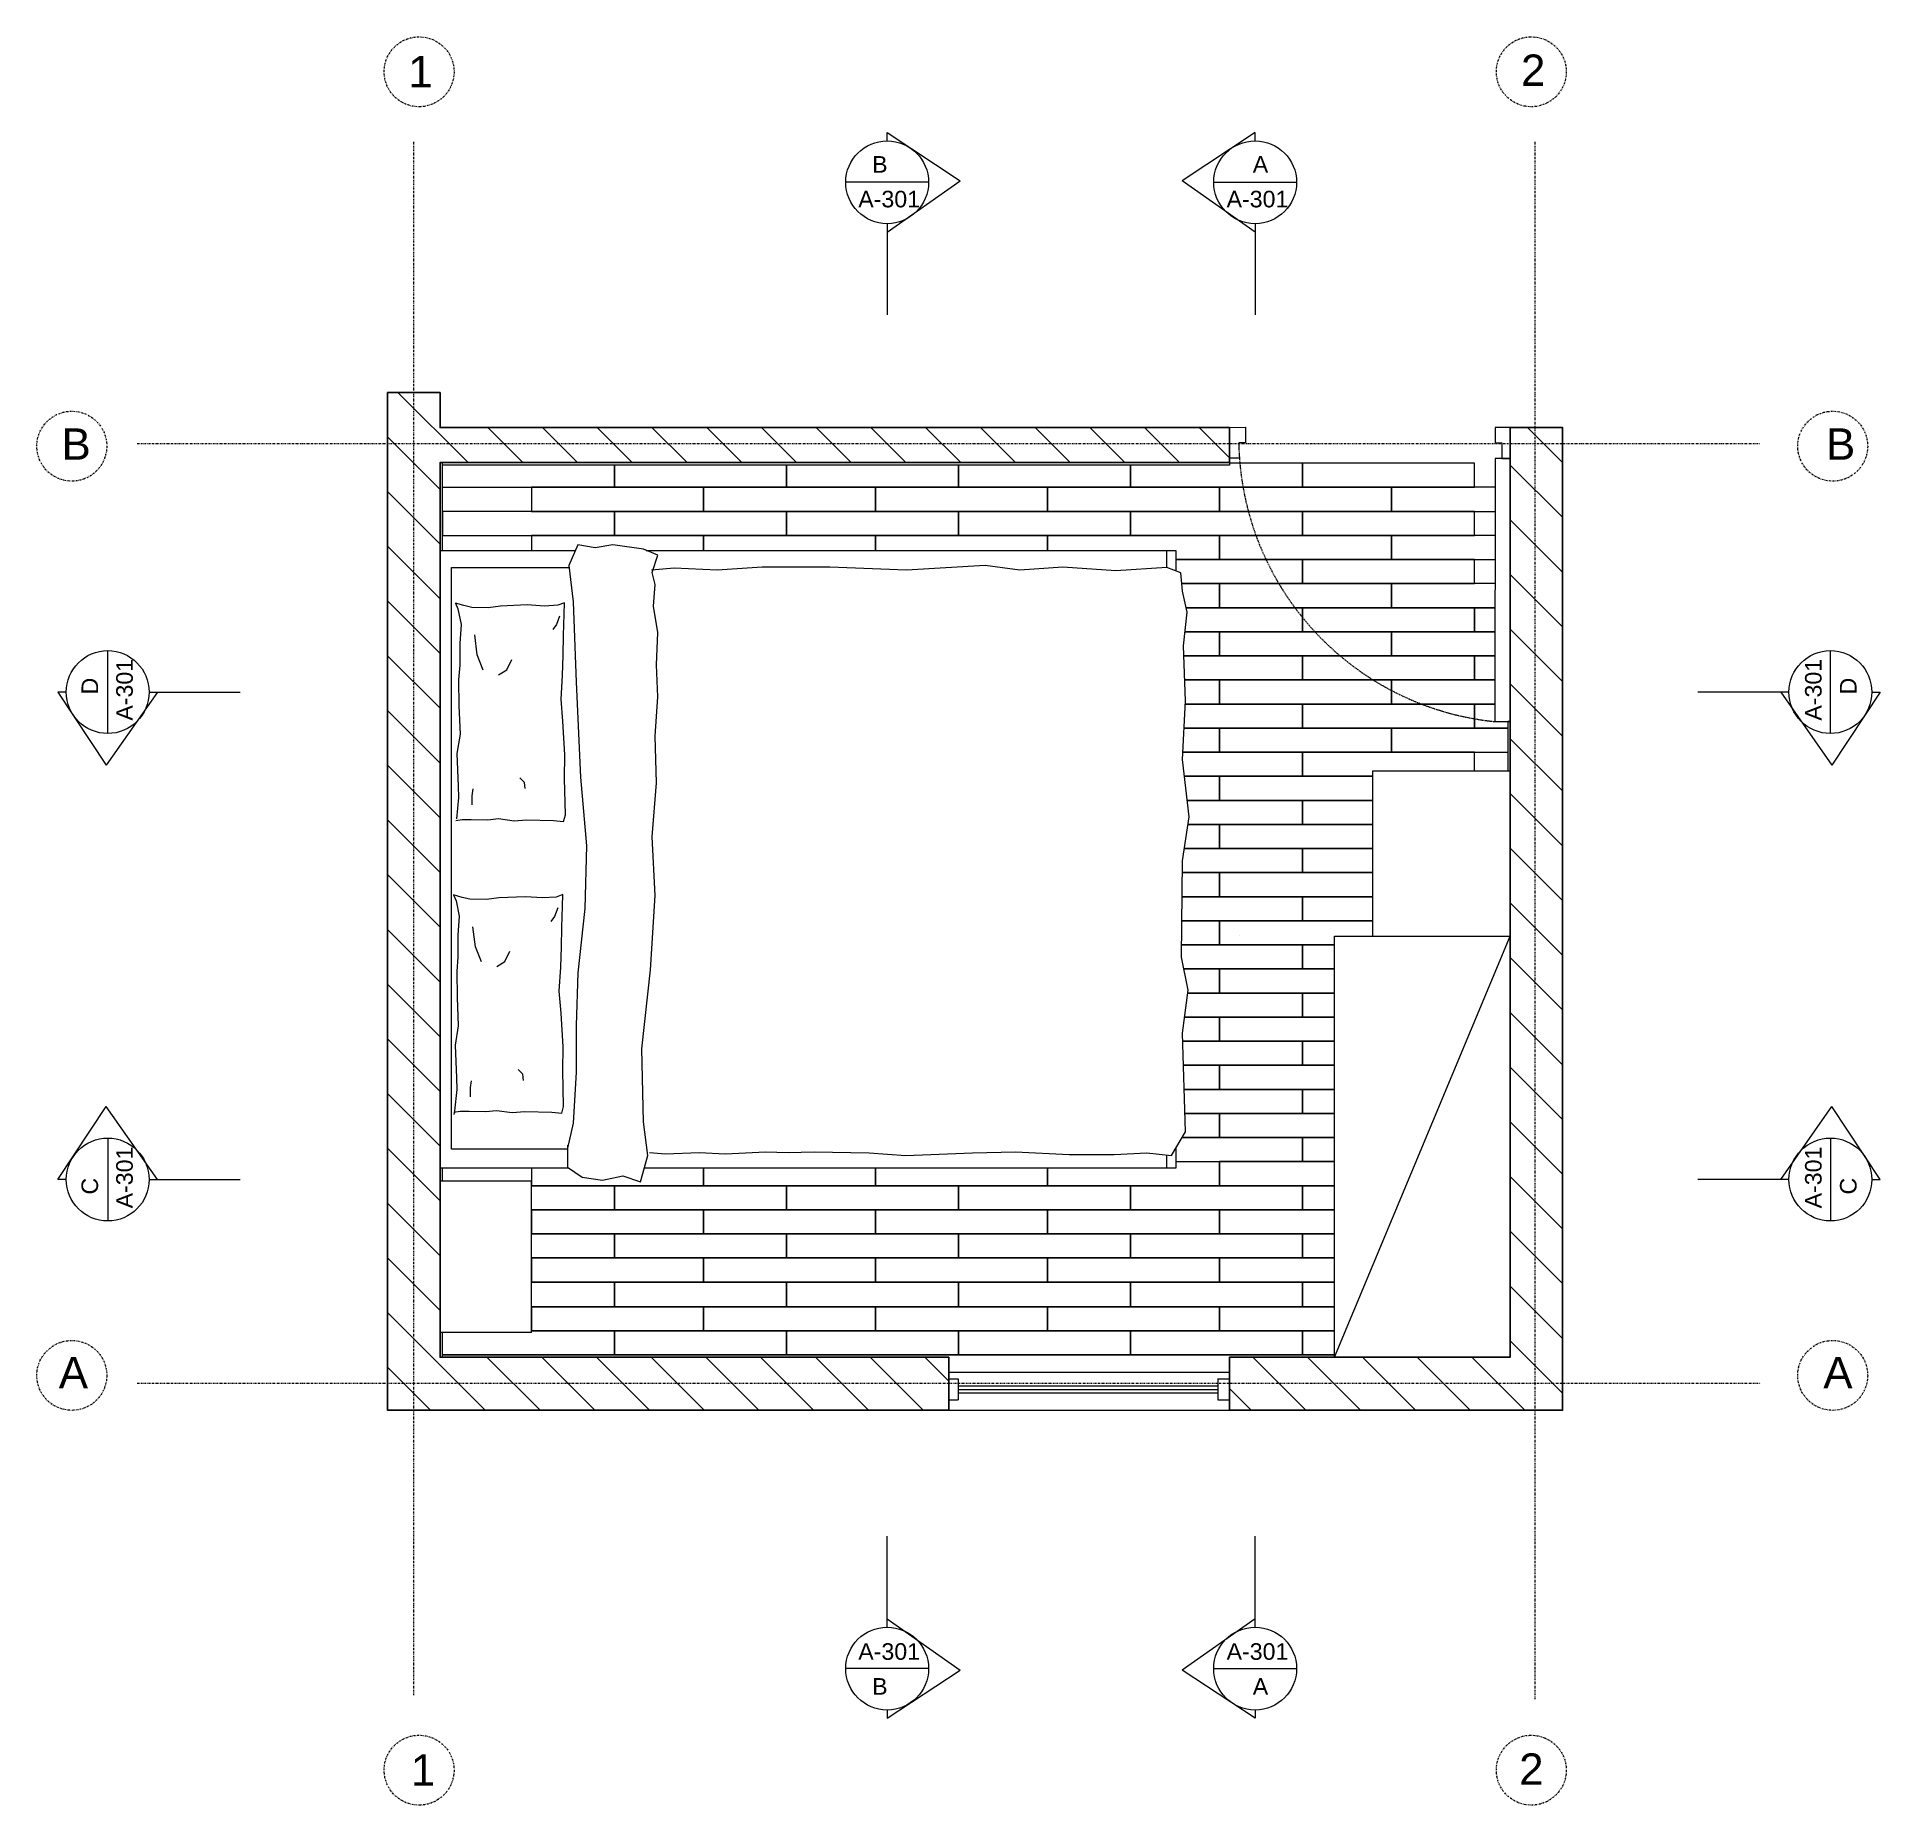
# Model space of a CAD drawing. Header units: centimetres. Extents: x 113178 to 115210, y 56736 to 59771.
# Drawn here: x 114245 to 114781, y 56736 to 57250 of the extents above; entities that cross this region are included whole.
import ezdxf

# ---------------------------------------------------------------- set-up
doc = ezdxf.new("R2010")
doc.units = ezdxf.units.CM
doc.header["$MEASUREMENT"] = 0
doc.linetypes.add('DASHDOT', pattern=[1, 0.5, -0.25, 0, -0.25])
doc.linetypes.add('HIDDEN', pattern=[0.375, 0.25, -0.125])
for name, color, linetype, lineweight in [('Arredi', 1, 'Continuous', 15), ('Dettagli', 5, 'Continuous', 5), ('finestre', 4, 'Continuous', 13), ('linee', 2, 'DASHDOT', 5), ('Muri esterni', 3, 'Continuous', 25), ('Pavimento', 7, 'Continuous', 5), ('porte', 4, 'Continuous', 13), ('simbologia', 2, 'Continuous', 5)]:
    doc.layers.add(name, color=color, linetype=linetype, lineweight=lineweight)
doc.styles.get("Standard").update_dxf_attribs({"font": 'Arial.ttf'})

msp = doc.modelspace()

# ---------------------------------------------------------------- texts
at = {"layer": 'linee', "char_height": 9.12, "attachment_point": 1}
for s, insert in [('1', (114352.91, 57244.42)), ('2', (114676.37, 57244.81)), ('B', (114252.11, 57136.14)), ('B', (114765.05, 57136.14)), ('A', (114251.31, 56866.26)), ('A', (114764.26, 56866.26)), ('1', (114353.67, 56750.74)), ('2', (114675.84, 56751.01))]:
    msp.add_mtext_dynamic_manual_height_columns(s, width=58.8551, gutter_width=1, heights=[0], dxfattribs=dict(at, insert=insert))
at = {"layer": 'simbologia'}
for s, height, p in [('B', 4.82, (114487.75, 57210.47)), ('A', 4.82, (114598.4, 57210.47)), ('A-301', 4.817, (114483.72, 57200.38)), ('A-301', 4.817, (114590.79, 57200.38)), ('A-301', 4.817, (114483.72, 56778.21)), ('A-301', 4.817, (114590.79, 56778.21)), ('B', 4.82, (114487.75, 56768.06)), ('A', 4.82, (114598.4, 56768.06))]:
    msp.add_text(s, height=height, dxfattribs=at).set_placement(p)
for s, height, p in [('A-301', 4.817, (114272.82, 57051.19)), ('A-301', 4.817, (114763.76, 57051.19)), ('D', 4.82, (114262.73, 57058.8)), ('D', 4.82, (114773.92, 57058.8)), ('A-301', 4.817, (114272.82, 56909.42)), ('A-301', 4.817, (114763.76, 56909.42)), ('C', 4.82, (114262.73, 56913.44)), ('C', 4.82, (114773.92, 56913.44))]:
    msp.add_text(s, height=height, rotation=90, dxfattribs=at).set_placement(p)

# ---------------------------------------------------------------- hatches: boundary and pattern name
at = {"layer": 'Dettagli'}
h = msp.add_hatch(dxfattribs=at)
h.set_pattern_fill('ANSI31', color=256, scale=90, angle=90)
h.set_pattern_definition([(135, (172254.192, -56442.376), (-7.9549513, -7.9549513), [])])
h.paths.add_polyline_path([(114362.17, 56866.15), (114362.17, 57126.18), (114591.61, 57126.18), (114591.61, 57136.38), (114362.17, 57136.38), (114362.17, 57146.57), (114346.87, 57146.57), (114346.87, 56850.73), (114510.04, 56850.73), (114510.04, 56866.15)])
h = msp.add_hatch(dxfattribs=at)
h.set_pattern_fill('ANSI31', color=256, scale=90, angle=90)
h.set_pattern_definition([(135, (172254.105, -56442.376), (-7.9549513, -7.9549513), [])])
h.paths.add_polyline_path([(114673.1, 57136.38), (114673.1, 57036.52), (114673.1, 57036.52), (114673.1, 56988.52), (114673.1, 56866.15), (114591.51, 56866.15), (114591.51, 56850.73), (114688.4, 56850.73), (114688.4, 57136.38)])

# ---------------------------------------------------------------- linework, layer by layer
at = {"layer": 'Arredi', "lineweight": 5}
for p, q in [((114362.02, 57100.68), (114401.47, 57100.68)), ((114422.06, 57100.68), (114576.05, 57100.68)), ((114573.41, 57095.71), (114573.41, 57100.68)), ((114576.05, 57100.68), (114576.05, 57094.7)), ((114622.2, 56866.15), (114673.19, 56988.52)), ((114573.41, 56921.14), (114573.41, 56924.93)), ((114576.05, 56926.91), (114576.05, 56921.14)), ((114399.59, 56921.14), (114362.02, 56921.14)), ((114362.24, 56917.46), (114388.75, 56917.46)), ((114388.71, 56873.38), (114388.71, 56917.46)), ((114576.05, 56921.14), (114421.5, 56921.14))]:
    msp.add_line(p, q, dxfattribs=at)
at = {"layer": 'Arredi'}
for p, q in [((114402.16, 57102.27), (114399.61, 57096.33)), ((114407.25, 57101.42), (114402.16, 57102.27)), ((114412.34, 57102.27), (114407.25, 57101.42)), ((114421.25, 57101), (114412.34, 57102.27)), ((114425.5, 57099.3), (114421.25, 57101)), ((114423.8, 57094.21), (114425.5, 57099.3)), ((114365.46, 56926.6), (114365.46, 57095.71)), ((114365.46, 57095.71), (114399.68, 57095.71)), ((114399.61, 57096.33), (114400.88, 57085.72)), ((114430.25, 57095.49), (114423.61, 57094.96)), ((114424.65, 57090.81), (114423.8, 57094.21)), ((114442.74, 57094.96), (114430.25, 57095.49)), ((114455.75, 57095.76), (114442.74, 57094.96)), ((114475.41, 57095.76), (114455.75, 57095.76)), ((114497.73, 57094.96), (114475.41, 57095.76)), ((114520.58, 57096.29), (114497.73, 57094.96)), ((114530.67, 57094.96), (114520.58, 57096.29)), ((114543.16, 57095.76), (114530.67, 57094.96)), ((114558.56, 57094.69), (114543.16, 57095.76)), ((114573.41, 57095.71), (114558.56, 57094.69)), ((114577.49, 57094.16), (114573.41, 57095.71)), ((114578.02, 57088.84), (114577.49, 57094.16)), ((114424.22, 57084.44), (114424.65, 57090.81)), ((114579.35, 57082.73), (114578.02, 57088.84)), ((114369.09, 57084.61), (114366.61, 57085.34)), ((114366.61, 57085.34), (114367.34, 57083.68)), ((114367.34, 57083.68), (114368.27, 57079.13)), ((114371.37, 57084.1), (114369.09, 57084.61)), ((114376.13, 57083.99), (114371.37, 57084.1)), ((114379.75, 57084.51), (114376.13, 57083.99)), ((114387.5, 57084.82), (114379.75, 57084.51)), ((114392.47, 57084.51), (114387.5, 57084.82)), ((114396.4, 57084.72), (114392.47, 57084.51)), ((114398.36, 57085.44), (114396.4, 57084.72)), ((114398.25, 57082.17), (114398.34, 57085.42)), ((114400.88, 57085.72), (114401.73, 57062.37)), ((114425.5, 57076.8), (114424.22, 57084.44)), ((114578.29, 57072.89), (114579.35, 57082.73)), ((114368.27, 57079.13), (114367.85, 57073.65)), ((114395.95, 57079.09), (114394.92, 57077.64)), ((114396.89, 57081.58), (114395.95, 57079.09)), ((114398.05, 57075.92), (114398.26, 57082.13)), ((114367.85, 57073.65), (114367.85, 57067.33)), ((114372.95, 57070.31), (114372.22, 57076.11)), ((114397.95, 57070.23), (114398.05, 57075.92)), ((114425.07, 57067.46), (114425.5, 57076.8)), ((114578.82, 57056.95), (114578.29, 57072.89)), ((114367.85, 57067.33), (114367.54, 57063.09)), ((114374.71, 57065.86), (114372.95, 57070.31)), ((114381.54, 57065.97), (114382.99, 57068.97)), ((114397.74, 57064.33), (114397.95, 57070.23)), ((114425.5, 57058.12), (114425.07, 57067.46)), ((114367.54, 57063.09), (114367.65, 57055.54)), ((114379.16, 57064.52), (114381.54, 57065.97)), ((114397.33, 57057.4), (114397.74, 57064.33)), ((114401.73, 57062.37), (114403, 57034.77)), ((114367.65, 57055.54), (114367.96, 57047.26)), ((114397.85, 57050.99), (114397.33, 57057.4)), ((114424.65, 57046.66), (114425.5, 57058.12)), ((114578.02, 57039.94), (114578.82, 57056.95)), ((114398.46, 57041.23), (114397.85, 57050.99)), ((114367.96, 57047.26), (114367.03, 57041.67)), ((114425.07, 57033.07), (114424.65, 57046.66)), ((114367.03, 57041.67), (114367.44, 57032.16)), ((114398.36, 57034.4), (114398.46, 57041.23)), ((114579.88, 57023.2), (114578.02, 57039.94)), ((114386.71, 57033.21), (114385.37, 57034.56)), ((114398.57, 57023.85), (114398.36, 57034.4)), ((114403, 57034.77), (114404.7, 57014.82)), ((114367.54, 57028.85), (114366.92, 57022.64)), ((114367.44, 57032.16), (114367.54, 57028.85)), ((114371.5, 57029.38), (114371.81, 57031.35)), ((114371.5, 57026.69), (114371.5, 57029.38)), ((114386.92, 57031.45), (114386.71, 57033.21)), ((114423.8, 57017.37), (114425.07, 57033.07)), ((114398.05, 57021.88), (114398.57, 57023.85)), ((114366.71, 57022.19), (114368.57, 57022.5)), ((114368.57, 57022.5), (114371.16, 57022.5)), ((114371.16, 57022.5), (114376.02, 57022.4)), ((114376.02, 57022.4), (114379.12, 57022.71)), ((114379.12, 57022.71), (114383.67, 57022.09)), ((114383.67, 57022.09), (114387.29, 57022.4)), ((114387.29, 57022.4), (114395.15, 57022.19)), ((114395.15, 57022.19), (114398.05, 57021.88)), ((114578.02, 57010.44), (114579.88, 57023.2)), ((114404.7, 57014.82), (114404.28, 56996.56)), ((114424.65, 57000.38), (114423.8, 57017.37)), ((114577.73, 56982.44), (114578.02, 57010.44)), ((114368.56, 56999.79), (114366.08, 57000.52)), ((114366.08, 57000.52), (114366.81, 56998.86)), ((114366.81, 56998.86), (114367.74, 56994.31)), ((114370.84, 56999.28), (114368.56, 56999.79)), ((114375.6, 56999.17), (114370.84, 56999.28)), ((114379.22, 56999.69), (114375.6, 56999.17)), ((114386.97, 57000), (114379.22, 56999.69)), ((114391.94, 56999.69), (114386.97, 57000)), ((114395.87, 56999.9), (114391.94, 56999.69)), ((114396.36, 56996.76), (114395.42, 56994.27)), ((114397.83, 57000.62), (114395.87, 56999.9)), ((114397.52, 56991.1), (114397.73, 56997.31)), ((114397.73, 56997.31), (114397.83, 57000.62)), ((114423.37, 56978.73), (114424.65, 57000.38)), ((114367.74, 56994.31), (114367.32, 56988.83)), ((114372.42, 56985.49), (114371.69, 56991.29)), ((114395.42, 56994.27), (114394.39, 56992.82)), ((114404.28, 56996.56), (114402.16, 56977.88)), ((114367.32, 56988.83), (114367.32, 56982.51)), ((114397.42, 56985.41), (114397.52, 56991.1)), ((114367.32, 56982.51), (114367.01, 56978.27)), ((114374.18, 56981.04), (114372.42, 56985.49)), ((114378.63, 56979.69), (114381.01, 56981.14)), ((114381.01, 56981.14), (114382.46, 56984.15)), ((114397.21, 56979.51), (114397.42, 56985.41)), ((114579.59, 56972.88), (114577.73, 56982.44)), ((114367.01, 56978.27), (114367.12, 56970.72)), ((114396.8, 56972.58), (114397.21, 56979.51)), ((114402.16, 56977.88), (114401.73, 56962.6)), ((114420.83, 56955.81), (114423.37, 56978.73)), ((114367.12, 56970.72), (114367.43, 56962.44)), ((114397.32, 56966.17), (114396.8, 56972.58)), ((114578, 56960.38), (114579.59, 56972.88)), ((114397.93, 56956.41), (114397.32, 56966.17)), ((114367.43, 56962.44), (114366.5, 56956.85)), ((114401.73, 56962.6), (114401.73, 56949.01)), ((114578.8, 56931.68), (114578, 56960.38)), ((114366.5, 56956.85), (114366.91, 56947.34)), ((114397.83, 56949.58), (114397.93, 56956.41)), ((114421.25, 56934.58), (114420.83, 56955.81)), ((114386.18, 56948.39), (114384.84, 56949.74)), ((114386.39, 56946.63), (114386.18, 56948.39)), ((114398.04, 56939.03), (114397.83, 56949.58)), ((114401.73, 56949.01), (114400.88, 56934.16)), ((114367.01, 56944.02), (114366.39, 56937.82)), ((114366.91, 56947.34), (114367.01, 56944.02)), ((114370.97, 56944.56), (114371.28, 56946.53)), ((114370.97, 56941.87), (114370.97, 56944.56)), ((114366.18, 56937.37), (114368.04, 56937.68)), ((114366.39, 56937.82), (114366.19, 56936.68)), ((114368.04, 56937.68), (114370.63, 56937.68)), ((114370.63, 56937.68), (114375.49, 56937.58)), ((114375.49, 56937.58), (114378.59, 56937.89)), ((114378.59, 56937.89), (114383.14, 56937.27)), ((114397.52, 56937.06), (114398.04, 56939.03)), ((114383.14, 56937.27), (114386.76, 56937.58)), ((114386.76, 56937.58), (114394.62, 56937.37)), ((114394.62, 56937.37), (114397.52, 56937.06)), ((114400.88, 56934.16), (114399.18, 56926.94)), ((114422.53, 56924.82), (114421.25, 56934.58)), ((114399.18, 56927.79), (114399.18, 56921.42)), ((114574.81, 56924.77), (114578.8, 56931.68)), ((114399.18, 56926.6), (114365.46, 56926.6)), ((114420.4, 56917.17), (114422.53, 56924.82)), ((114423.02, 56925.67), (114427.68, 56925.24)), ((114427.68, 56925.24), (114437.45, 56925.67)), ((114437.45, 56925.67), (114445.08, 56925.24)), ((114445.08, 56925.24), (114456.74, 56925.86)), ((114456.74, 56925.86), (114463.39, 56925.69)), ((114463.39, 56925.69), (114470.87, 56925.86)), ((114470.87, 56925.86), (114486.88, 56925.57)), ((114486.88, 56925.57), (114497.5, 56924.77)), ((114497.5, 56924.77), (114516.9, 56925.57)), ((114516.9, 56925.57), (114529.38, 56925.84)), ((114529.38, 56925.84), (114545.06, 56925.04)), ((114545.06, 56925.04), (114558.08, 56925.04)), ((114558.08, 56925.04), (114567.64, 56925.57)), ((114567.64, 56925.57), (114574.81, 56924.77)), ((114399.18, 56921.42), (114403.43, 56918.45)), ((114403.43, 56918.45), (114409.37, 56917.6)), ((114409.37, 56917.6), (114415.31, 56918.87)), ((114415.31, 56918.87), (114420.4, 56917.17)), ((114388.71, 56873.38), (114362.17, 56873.38))]:
    msp.add_line(p, q, dxfattribs=at)
msp.add_lwpolyline([(114633.19, 56988.52), (114673.19, 56988.52), (114673.19, 57036.52), (114633.19, 57036.52)], close=True, dxfattribs=at)
at = {"layer": 'Arredi', "lineweight": 5}
msp.add_lwpolyline([(114673.19, 56866.15), (114622.2, 56866.15), (114622.2, 56988.52), (114673.19, 56988.52)], dxfattribs=at)
at = {"layer": 'finestre', "lineweight": 5}
for p, q in [((114510.04, 56861.8), (114591.59, 56861.8)), ((114510.04, 56859.85), (114512.76, 56859.85)), ((114512.76, 56857.81), (114588.22, 56857.81)), ((114510.04, 56853.73), (114512.76, 56853.73)), ((114512.76, 56856.79), (114588.22, 56856.79)), ((114512.76, 56855.77), (114588.22, 56855.77)), ((114588.22, 56853.73), (114591.59, 56853.73)), ((114510.04, 56850.73), (114591.59, 56850.73))]:
    msp.add_line(p, q, dxfattribs=at)
at = {"layer": 'finestre', "lineweight": 5, "ltscale": 0.001}
for p, q in [((114512.76, 56859.85), (114512.76, 56853.73)), ((114588.22, 56859.85), (114588.22, 56853.73))]:
    msp.add_line(p, q, dxfattribs=at)
at = {"layer": 'finestre'}
msp.add_line((114588.22, 56859.85), (114591.59, 56859.85), dxfattribs=at)
at = {"layer": 'linee'}
for p, q in [((114354.47, 57219.39), (114354.47, 56767.74)), ((114680.4, 57219.39), (114680.4, 56766.65)), ((114274.06, 57131.73), (114745.9, 57131.73)), ((114274.06, 56858.65), (114746, 56858.65))]:
    msp.add_line(p, q, dxfattribs=at)
for centre in [(114356.06, 57239.79), (114679.37, 57239.79), (114255.1, 57130.97), (114766.99, 57130.97), (114255.1, 56860.87), (114766.99, 56860.87), (114356.06, 56746.12), (114679.37, 56746.12)]:
    msp.add_circle(centre, 10.16, dxfattribs=at)
at = {"layer": 'Muri esterni'}
for points in [[(114510.04, 56850.73), (114510.04, 56866.15), (114362.17, 56866.15), (114362.17, 57126.18), (114591.61, 57126.18), (114591.61, 57136.38), (114362.17, 57136.38), (114362.17, 57146.57), (114346.87, 57146.57), (114346.87, 56850.73), (114510.04, 56850.73)], [(114591.59, 56850.73), (114591.59, 56866.15), (114673.19, 56866.15), (114673.19, 57136.38), (114688.48, 57136.38), (114688.48, 56850.73), (114591.59, 56850.73)]]:
    msp.add_lwpolyline(points, dxfattribs=at)
at = {"layer": 'Pavimento'}
for p, q in [((114362.87, 57100.68), (114362.87, 57126.18)), ((114591.61, 57125.48), (114362.87, 57125.48)), ((114591.61, 57126.18), (114591.61, 57125.48)), ((114573.41, 57095.71), (114573.41, 57095.71)), ((114673.25, 57050.91), (114672.55, 57050.91)), ((114672.55, 57050.91), (114672.55, 57036.52)), ((114362.87, 56917.46), (114362.87, 56921.14)), ((114362.87, 56866.15), (114362.87, 56873.38)), ((114362.17, 56866.15), (114510.04, 56866.15)), ((114362.17, 56866.15), (114362.87, 56866.15)), ((114622.2, 56866.85), (114362.89, 56866.85)), ((114622.2, 56866.15), (114622.2, 56866.85))]:
    msp.add_line(p, q, dxfattribs=at)
at = {"layer": 'Pavimento', "lineweight": 5}
msp.add_line((114594.43, 56988.78), (114594.43, 56988.78), dxfattribs=at)
msp.add_lwpolyline([(114591.61, 57136.38), (114591.61, 57126.18)], dxfattribs=at)
at = {"layer": 'Pavimento'}
for points in [[(114362.89, 57119.02), (114362.89, 57119.02), (114412.89, 57119.02), (114412.89, 57125.48)], [(114412.89, 57125.48), (114412.89, 57119.02), (114462.89, 57119.02), (114462.89, 57125.48)], [(114462.89, 57125.48), (114462.89, 57119.02), (114512.89, 57119.02), (114512.89, 57125.48)], [(114512.89, 57125.48), (114512.89, 57119.02), (114562.89, 57119.02), (114562.89, 57125.48)], [(114562.89, 57125.48), (114562.89, 57119.02), (114612.89, 57119.02), (114612.89, 57126.02), (114591.61, 57126.02)], [(114668.81, 57119.02), (114638.71, 57119.02), (114638.71, 57112.02), (114668.81, 57112.02)], [(114438.71, 57100.68), (114438.71, 57105.02), (114388.71, 57105.02), (114388.71, 57100.68), (114388.71, 57100.68)], [(114488.71, 57100.68), (114488.71, 57105.02), (114438.71, 57105.02), (114438.71, 57100.68)], [(114538.71, 57100.68), (114538.71, 57105.02), (114488.71, 57105.02), (114488.71, 57100.68)], [(114576.05, 57098.02), (114588.71, 57098.02), (114588.71, 57105.02), (114538.71, 57105.02), (114538.71, 57100.68)], [(114668.8, 57105.02), (114638.71, 57105.02), (114638.71, 57098.02), (114668.8, 57098.02)], [(114577.8, 57091.02), (114612.89, 57091.02), (114612.89, 57098.02), (114576.05, 57098.02)], [(114579.07, 57084.02), (114588.71, 57084.02), (114588.71, 57091.02), (114577.8, 57091.02)], [(114668.79, 57091.02), (114638.71, 57091.02), (114638.71, 57084.02), (114668.78, 57084.02)], [(114578.73, 57077.02), (114612.89, 57077.02), (114612.89, 57084.02), (114579.07, 57084.02)], [(114668.78, 57084.02), (114662.89, 57084.02), (114662.89, 57077.02), (114668.78, 57077.02)], [(114578.38, 57070.02), (114588.71, 57070.02), (114588.71, 57077.02), (114578.73, 57077.02)], [(114668.78, 57077.02), (114638.71, 57077.02), (114638.71, 57070.02), (114668.77, 57070.02)], [(114578.61, 57063.02), (114612.89, 57063.02), (114612.89, 57070.02), (114578.38, 57070.02)], [(114668.77, 57070.02), (114662.89, 57070.02), (114662.89, 57063.02), (114668.76, 57063.02)], [(114578.77, 57056.02), (114588.71, 57056.02), (114588.71, 57063.02), (114578.61, 57063.02)], [(114668.76, 57063.02), (114638.71, 57063.02), (114638.71, 57056.02), (114668.76, 57056.02)], [(114578.45, 57049.02), (114612.89, 57049.02), (114612.89, 57056.02), (114578.77, 57056.02)], [(114668.76, 57056.02), (114662.89, 57056.02), (114662.89, 57049.02), (114672.55, 57049.02)], [(114578.12, 57042.02), (114588.71, 57042.02), (114588.71, 57049.02), (114578.45, 57049.02)], [(114672.55, 57049.02), (114638.71, 57049.02), (114638.71, 57042.02), (114672.55, 57042.02)], [(114578.57, 57035.02), (114612.89, 57035.02), (114612.89, 57042.02), (114578.12, 57042.02)], [(114662.89, 57036.52), (114662.89, 57042.02), (114612.89, 57042.02), (114612.89, 57035.02), (114633.19, 57035.02)], [(114579.34, 57028.02), (114588.71, 57028.02), (114588.71, 57035.02), (114578.57, 57035.02)], [(114633.19, 57035.02), (114588.71, 57035.02), (114588.71, 57028.02), (114633.19, 57028.02)], [(114579.56, 57021.02), (114612.89, 57021.02), (114612.89, 57028.02), (114579.34, 57028.02)], [(114633.19, 57028.02), (114612.89, 57028.02), (114612.89, 57021.02), (114633.19, 57021.02)], [(114578.54, 57014.02), (114588.71, 57014.02), (114588.71, 57021.02), (114579.56, 57021.02)], [(114633.19, 57021.02), (114588.71, 57021.02), (114588.71, 57014.02), (114633.19, 57014.02)], [(114577.98, 57007.02), (114612.89, 57007.02), (114612.89, 57014.02), (114578.54, 57014.02)], [(114633.19, 57014.02), (114612.89, 57014.02), (114612.89, 57007.02), (114633.19, 57007.02)], [(114577.91, 57000.02), (114588.71, 57000.02), (114588.71, 57007.02), (114577.98, 57007.02)], [(114633.19, 57007.02), (114588.71, 57007.02), (114588.71, 57000.02), (114633.19, 57000.02)], [(114577.84, 56993.02), (114612.89, 56993.02), (114612.89, 57000.02), (114577.91, 57000.02)], [(114633.19, 57000.02), (114612.89, 57000.02), (114612.89, 56993.02), (114633.19, 56993.02)], [(114577.77, 56986.02), (114588.71, 56986.02), (114588.71, 56993.02), (114577.84, 56993.02)], [(114633.19, 56993.02), (114588.71, 56993.02), (114588.71, 56986.02), (114622.2, 56986.02)], [(114578.4, 56979.02), (114612.89, 56979.02), (114612.89, 56986.02), (114577.77, 56986.02)], [(114622.2, 56986.02), (114612.89, 56986.02), (114612.89, 56979.02), (114622.2, 56979.02)], [(114579.49, 56972.02), (114588.71, 56972.02), (114588.71, 56979.02), (114578.4, 56979.02)], [(114622.2, 56979.02), (114588.71, 56979.02), (114588.71, 56972.02), (114622.2, 56972.02)], [(114578.59, 56965.02), (114612.89, 56965.02), (114612.89, 56972.02), (114579.49, 56972.02)], [(114622.2, 56972.02), (114612.89, 56972.02), (114612.89, 56965.02), (114622.2, 56965.02)], [(114578.07, 56958.02), (114588.71, 56958.02), (114588.71, 56965.02), (114578.59, 56965.02)], [(114622.2, 56965.02), (114588.71, 56965.02), (114588.71, 56958.02), (114622.2, 56958.02)], [(114578.26, 56951.02), (114612.89, 56951.02), (114612.89, 56958.02), (114578.07, 56958.02)], [(114622.2, 56958.02), (114612.89, 56958.02), (114612.89, 56951.02), (114622.2, 56951.02)], [(114578.45, 56944.02), (114588.71, 56944.02), (114588.71, 56951.02), (114578.26, 56951.02)], [(114622.2, 56951.02), (114588.71, 56951.02), (114588.71, 56944.02), (114622.2, 56944.02)], [(114578.65, 56937.02), (114612.89, 56937.02), (114612.89, 56944.02), (114578.45, 56944.02)], [(114622.2, 56944.02), (114612.89, 56944.02), (114612.89, 56937.02), (114622.2, 56937.02)], [(114577.84, 56930.02), (114588.71, 56930.02), (114588.71, 56937.02), (114578.65, 56937.02)], [(114622.2, 56937.02), (114588.71, 56937.02), (114588.71, 56930.02), (114622.2, 56930.02)], [(114576.05, 56923.02), (114612.89, 56923.02), (114612.89, 56930.02), (114577.84, 56930.02)], [(114622.2, 56930.02), (114612.89, 56930.02), (114612.89, 56923.02), (114622.2, 56923.02)], [(114538.71, 56921.14), (114538.71, 56916.02), (114588.71, 56916.02), (114588.71, 56923.02)], [(114622.2, 56923.02), (114588.71, 56923.02), (114588.71, 56916.02), (114622.2, 56916.02)], [(114388.71, 56921.14), (114388.71, 56916.02), (114438.71, 56916.02), (114438.71, 56921.14)], [(114438.71, 56921.14), (114438.71, 56916.02), (114488.71, 56916.02), (114488.71, 56921.14)], [(114488.71, 56921.14), (114488.71, 56916.02), (114538.71, 56916.02), (114538.71, 56921.14)], [(114388.71, 56909.02), (114412.89, 56909.02), (114412.89, 56916.02), (114388.71, 56916.02)], [(114622.2, 56916.02), (114612.89, 56916.02), (114612.89, 56909.02), (114622.2, 56909.02)], [(114622.2, 56909.02), (114588.71, 56909.02), (114588.71, 56902.02), (114622.2, 56902.02)], [(114388.71, 56895.02), (114412.89, 56895.02), (114412.89, 56902.02), (114388.71, 56902.02)], [(114622.2, 56902.02), (114612.89, 56902.02), (114612.89, 56895.02), (114622.2, 56895.02)], [(114622.2, 56895.02), (114588.71, 56895.02), (114588.71, 56888.02), (114622.2, 56888.02)], [(114388.71, 56880.85), (114412.89, 56880.85), (114412.89, 56888.02), (114388.71, 56888.02)], [(114622.2, 56888.02), (114612.89, 56888.02), (114612.89, 56880.85), (114622.2, 56880.85)], [(114622.2, 56880.85), (114588.71, 56880.85), (114588.71, 56873.85), (114622.2, 56873.85)], [(114362.89, 56866.85), (114362.89, 56866.85), (114412.89, 56866.85), (114412.89, 56873.85), (114388.71, 56873.85)], [(114622.2, 56873.85), (114612.89, 56873.85), (114612.89, 56866.85), (114622.2, 56866.85)]]:
    msp.add_lwpolyline(points, dxfattribs=at)
for points in [[(114612.89, 57119.02), (114662.89, 57119.02), (114662.89, 57126.02), (114612.89, 57126.02)], [(114388.71, 57112.02), (114438.71, 57112.02), (114438.71, 57119.02), (114388.71, 57119.02)], [(114438.71, 57112.02), (114488.71, 57112.02), (114488.71, 57119.02), (114438.71, 57119.02)], [(114488.71, 57112.02), (114538.71, 57112.02), (114538.71, 57119.02), (114488.71, 57119.02)], [(114538.71, 57112.02), (114588.71, 57112.02), (114588.71, 57119.02), (114538.71, 57119.02)], [(114588.71, 57112.02), (114638.71, 57112.02), (114638.71, 57119.02), (114588.71, 57119.02)], [(114362.89, 57105.02), (114412.89, 57105.02), (114412.89, 57112.02), (114362.89, 57112.02)], [(114412.89, 57105.02), (114462.89, 57105.02), (114462.89, 57112.02), (114412.89, 57112.02)], [(114462.89, 57105.02), (114512.89, 57105.02), (114512.89, 57112.02), (114462.89, 57112.02)], [(114512.89, 57105.02), (114562.89, 57105.02), (114562.89, 57112.02), (114512.89, 57112.02)], [(114562.89, 57105.02), (114612.89, 57105.02), (114612.89, 57112.02), (114562.89, 57112.02)], [(114612.89, 57105.02), (114662.89, 57105.02), (114662.89, 57112.02), (114612.89, 57112.02)], [(114588.71, 57098.02), (114638.71, 57098.02), (114638.71, 57105.02), (114588.71, 57105.02)], [(114612.89, 57091.02), (114662.89, 57091.02), (114662.89, 57098.02), (114612.89, 57098.02)], [(114588.71, 57084.02), (114638.71, 57084.02), (114638.71, 57091.02), (114588.71, 57091.02)], [(114612.89, 57077.02), (114662.89, 57077.02), (114662.89, 57084.02), (114612.89, 57084.02)], [(114588.71, 57070.02), (114638.71, 57070.02), (114638.71, 57077.02), (114588.71, 57077.02)], [(114612.89, 57063.02), (114662.89, 57063.02), (114662.89, 57070.02), (114612.89, 57070.02)], [(114588.71, 57056.02), (114638.71, 57056.02), (114638.71, 57063.02), (114588.71, 57063.02)], [(114612.89, 57049.02), (114662.89, 57049.02), (114662.89, 57056.02), (114612.89, 57056.02)], [(114588.71, 57042.02), (114638.71, 57042.02), (114638.71, 57049.02), (114588.71, 57049.02)], [(114412.89, 56909.02), (114462.89, 56909.02), (114462.89, 56916.02), (114412.89, 56916.02)], [(114462.89, 56909.02), (114512.89, 56909.02), (114512.89, 56916.02), (114462.89, 56916.02)], [(114512.89, 56909.02), (114562.89, 56909.02), (114562.89, 56916.02), (114512.89, 56916.02)], [(114562.89, 56909.02), (114612.89, 56909.02), (114612.89, 56916.02), (114562.89, 56916.02)], [(114388.71, 56902.02), (114438.71, 56902.02), (114438.71, 56909.02), (114388.71, 56909.02)], [(114438.71, 56902.02), (114488.71, 56902.02), (114488.71, 56909.02), (114438.71, 56909.02)], [(114488.71, 56902.02), (114538.71, 56902.02), (114538.71, 56909.02), (114488.71, 56909.02)], [(114538.71, 56902.02), (114588.71, 56902.02), (114588.71, 56909.02), (114538.71, 56909.02)], [(114412.89, 56895.02), (114462.89, 56895.02), (114462.89, 56902.02), (114412.89, 56902.02)], [(114462.89, 56895.02), (114512.89, 56895.02), (114512.89, 56902.02), (114462.89, 56902.02)], [(114512.89, 56895.02), (114562.89, 56895.02), (114562.89, 56902.02), (114512.89, 56902.02)], [(114562.89, 56895.02), (114612.89, 56895.02), (114612.89, 56902.02), (114562.89, 56902.02)], [(114388.71, 56888.02), (114438.71, 56888.02), (114438.71, 56895.02), (114388.71, 56895.02)], [(114438.71, 56888.02), (114488.71, 56888.02), (114488.71, 56895.02), (114438.71, 56895.02)], [(114488.71, 56888.02), (114538.71, 56888.02), (114538.71, 56895.02), (114488.71, 56895.02)], [(114538.71, 56888.02), (114588.71, 56888.02), (114588.71, 56895.02), (114538.71, 56895.02)], [(114412.89, 56880.85), (114462.89, 56880.85), (114462.89, 56888.02), (114412.89, 56888.02)], [(114462.89, 56880.85), (114512.89, 56880.85), (114512.89, 56888.02), (114462.89, 56888.02)], [(114512.89, 56880.85), (114562.89, 56880.85), (114562.89, 56888.02), (114512.89, 56888.02)], [(114562.89, 56880.85), (114612.89, 56880.85), (114612.89, 56888.02), (114562.89, 56888.02)], [(114388.71, 56873.85), (114438.71, 56873.85), (114438.71, 56880.85), (114388.71, 56880.85)], [(114438.71, 56873.85), (114488.71, 56873.85), (114488.71, 56880.85), (114438.71, 56880.85)], [(114488.71, 56873.85), (114538.71, 56873.85), (114538.71, 56880.85), (114488.71, 56880.85)], [(114538.71, 56873.85), (114588.71, 56873.85), (114588.71, 56880.85), (114538.71, 56880.85)], [(114412.89, 56866.85), (114462.89, 56866.85), (114462.89, 56873.85), (114412.89, 56873.85)], [(114462.89, 56866.85), (114512.89, 56866.85), (114512.89, 56873.85), (114462.89, 56873.85)], [(114512.89, 56866.85), (114562.89, 56866.85), (114562.89, 56873.85), (114512.89, 56873.85)], [(114562.89, 56866.85), (114612.89, 56866.85), (114612.89, 56873.85), (114562.89, 56873.85)]]:
    msp.add_lwpolyline(points, close=True, dxfattribs=at)
at = {"layer": 'porte', "lineweight": 0}
for p, q in [((114591.61, 57136.38), (114596.33, 57136.48)), ((114591.61, 57127.48), (114591.61, 57136.38)), ((114596.33, 57136.48), (114596.33, 57131.98)), ((114668.83, 57136.41), (114668.82, 57131.91)), ((114673.19, 57136.38), (114668.83, 57136.41)), ((114596.33, 57131.98), (114594.33, 57131.98)), ((114668.82, 57131.91), (114670.82, 57131.91)), ((114670.82, 57131.91), (114670.82, 57127.41)), ((114594.32, 57127.48), (114591.61, 57127.48)), ((114668.82, 57127.41), (114668.75, 57050.91)), ((114673.19, 57127.41), (114668.82, 57127.41)), ((114670.82, 57127.41), (114673.19, 57127.41)), ((114668.75, 57050.91), (114673.25, 57050.91))]:
    msp.add_line(p, q, dxfattribs=at)
at = {"layer": 'porte', "linetype": 'HIDDEN', "lineweight": 0}
msp.add_arc((114677.29, 57133.45), 82.98, 181.0166, 264.0936, dxfattribs=at)
at = {"layer": 'simbologia'}
for p, q in [((114492.12, 57219.71), (114492.12, 57222.12)), ((114492.12, 57222.12), (114513.31, 57208.12)), ((114599.09, 57222.12), (114577.89, 57208.12)), ((114599.09, 57219.71), (114599.09, 57222.12)), ((114504.16, 57207.67), (114480.07, 57207.67)), ((114492.12, 57193.22), (114513.31, 57208.12)), ((114599.09, 57193.22), (114577.89, 57208.12)), ((114587.05, 57207.67), (114611.13, 57207.67)), ((114492.12, 57195.63), (114492.12, 57193.22)), ((114599.09, 57195.63), (114599.09, 57193.22)), ((114492.12, 57193.22), (114492.12, 57169.14)), ((114599.09, 57193.22), (114599.09, 57169.14)), ((114265.53, 57047.44), (114265.53, 57071.53)), ((114766.32, 57047.44), (114766.32, 57071.53)), ((114253.49, 57059.49), (114251.08, 57059.49)), ((114251.08, 57059.49), (114265.08, 57038.29)), ((114279.98, 57059.49), (114265.08, 57038.29)), ((114277.57, 57059.49), (114279.98, 57059.49)), ((114279.98, 57059.49), (114304.06, 57059.49)), ((114751.87, 57059.49), (114727.79, 57059.49)), ((114754.28, 57059.49), (114751.87, 57059.49)), ((114751.87, 57059.49), (114766.77, 57038.29)), ((114780.77, 57059.49), (114766.77, 57038.29)), ((114778.37, 57059.49), (114780.77, 57059.49)), ((114251.08, 56917.81), (114265.08, 56939.01)), ((114279.98, 56917.81), (114265.08, 56939.01)), ((114751.87, 56917.81), (114766.77, 56939.01)), ((114780.77, 56917.81), (114766.77, 56939.01)), ((114265.53, 56929.86), (114265.53, 56905.77)), ((114766.32, 56929.86), (114766.32, 56905.77)), ((114253.49, 56917.81), (114251.08, 56917.81)), ((114277.57, 56917.81), (114279.98, 56917.81)), ((114279.98, 56917.81), (114304.06, 56917.81)), ((114751.87, 56917.81), (114727.79, 56917.81)), ((114754.28, 56917.81), (114751.87, 56917.81)), ((114778.37, 56917.81), (114780.77, 56917.81)), ((114492.12, 56790.1), (114492.12, 56814.19)), ((114599.09, 56790.1), (114599.09, 56814.19)), ((114492.12, 56787.69), (114492.12, 56790.1)), ((114492.12, 56790.1), (114513.31, 56775.2)), ((114599.09, 56790.1), (114577.89, 56775.2)), ((114599.09, 56787.69), (114599.09, 56790.1)), ((114504.16, 56775.65), (114480.07, 56775.65)), ((114492.12, 56761.2), (114513.31, 56775.2)), ((114599.09, 56761.2), (114577.89, 56775.2)), ((114587.05, 56775.65), (114611.13, 56775.65)), ((114492.12, 56763.61), (114492.12, 56761.2)), ((114599.09, 56763.61), (114599.09, 56761.2))]:
    msp.add_line(p, q, dxfattribs=at)
for centre in [(114492.12, 57207.67), (114599.09, 57207.67), (114265.53, 57059.49), (114766.32, 57059.49), (114265.53, 56917.81), (114766.32, 56917.81), (114492.12, 56775.65), (114599.09, 56775.65)]:
    msp.add_circle(centre, 12.04, dxfattribs=at)

msp.set_redraw_order([(e.dxf.handle, doc.entitydb.next_handle()) for e in msp.query("TEXT MTEXT ATTDEF DIMENSION ARC_DIMENSION")])  # texts and dimensions are drawn at this point

doc.saveas('drawing.dxf')
